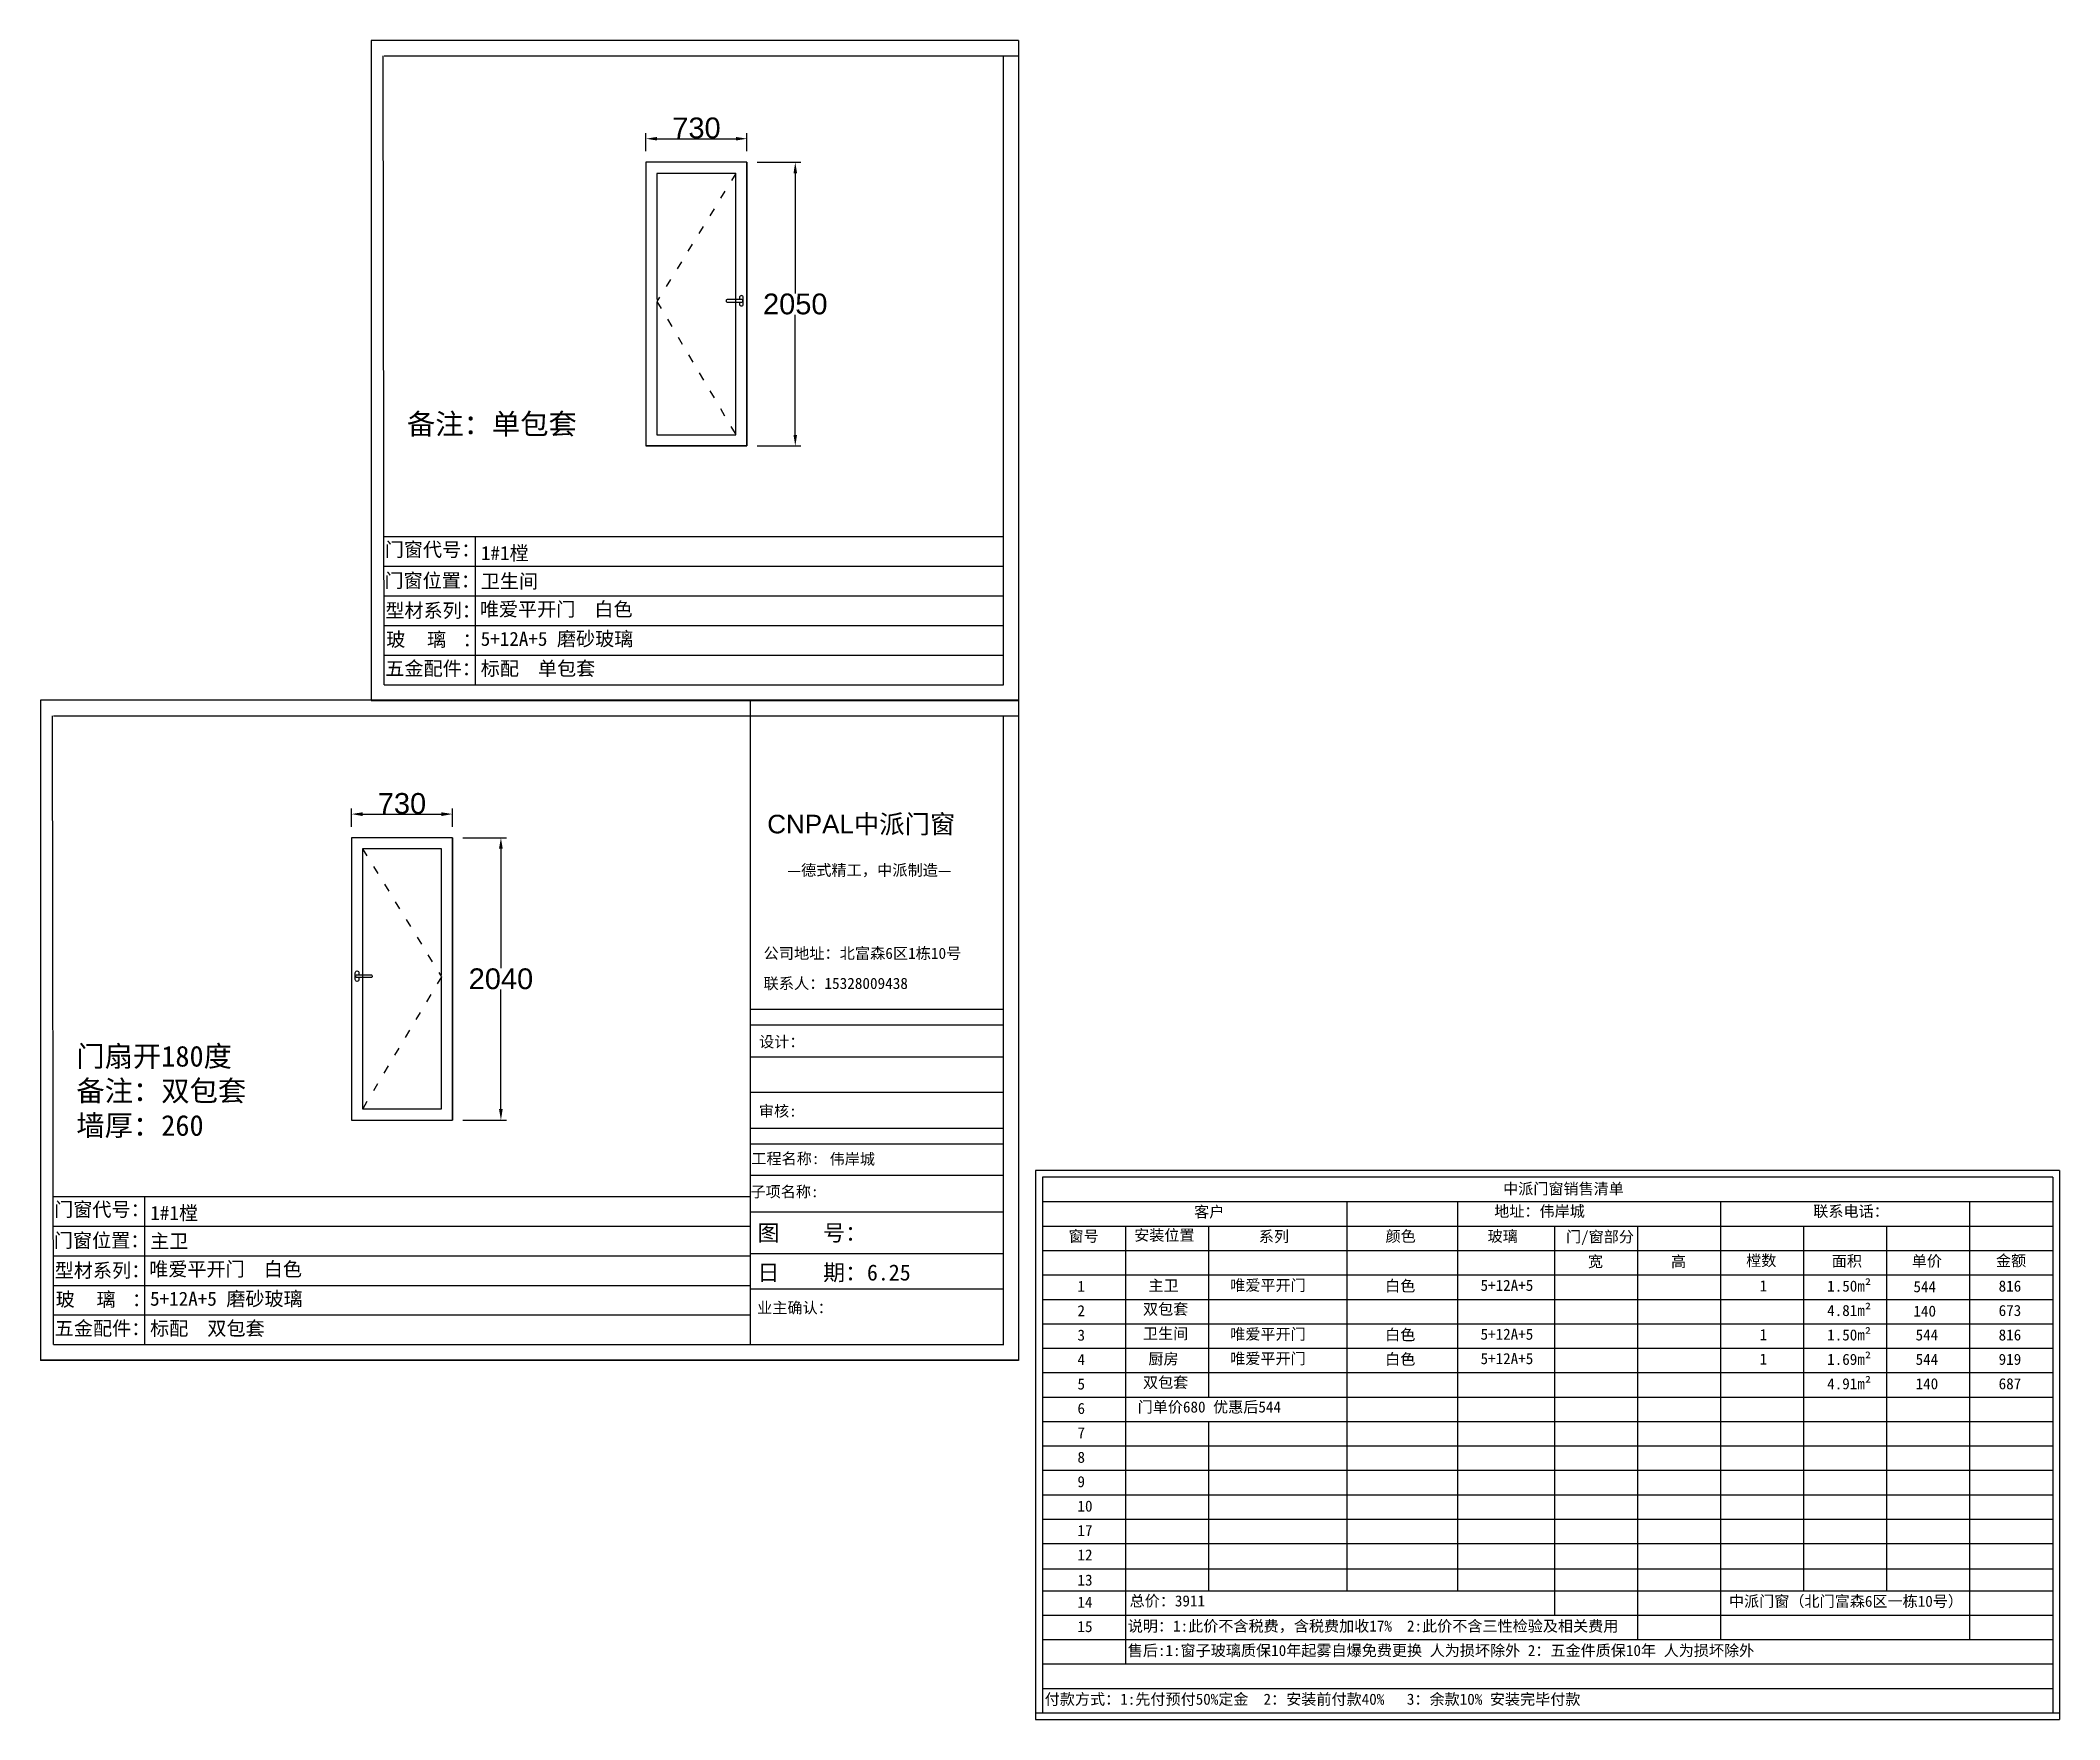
# Model space of a CAD drawing. Header units: inches. Extents: x -138455 to 599497, y -747149 to 13167.
# Drawn here: x 191615 to 206206, y -209371 to -197237 of the extents above; entities that cross this region are included whole.
import ezdxf

# ---------------------------------------------------------------- set-up
doc = ezdxf.new("R2010")
doc.units = ezdxf.units.IN
doc.header["$MEASUREMENT"] = 0
doc.header["$PDMODE"] = 35
doc.header["$PDSIZE"] = -3
doc.linetypes.add('ACAD_ISO03W100', pattern=[30, 12, -18])
doc.layers.add('0 @ 1', color=7, linetype='Continuous')
doc.styles.add('Annotative', font='arialbd.ttf')
doc.styles.add('MtXpl_', font='')
doc.styles.add('MtXpl__1', font='')
doc.styles.get("Standard").update_dxf_attribs({"font": 'arial.ttf'})
doc.styles.get('MtXpl_').set_extended_font_data('SimSun')
doc.styles.get('MtXpl__1').set_extended_font_data('SimSun', bold=True)
doc.dimstyles.get("Standard").update_dxf_attribs({"dimtxt": 80, "dimasz": 70, "dimexe": 40, "dimexo": 80, "dimgap": 0, "dimtad": 1, "dimtih": 1, "dimtoh": 1, "dimdec": 0, "dimzin": 0, "dimdsep": 46, "dimtxsty": 'Standard', "dimcen": 0.09, "dimadec": 0, "dimazin": 0, "dimtfac": 1, "dimtdec": 0, "dimtofl": 0, "dimtmove": 0, "dimatfit": 3, "dimfxl": 0, "dimtolj": 1, "dimtzin": 0, "dimarcsym": 0})

msp = doc.modelspace()

# ---------------------------------------------------------------- texts
for s, height, style, p in [('1#1樘', 101.22, 'MtXpl__1', (194798.5, -200992.6)), ('卫生间', 101.22, 'MtXpl__1', (194797.2, -201195.7)), ('唯爱平开门  白色', 101.22, 'MtXpl__1', (194790.3, -201398.2)), ('5+12A+5 磨砂玻璃', 101.22, 'MtXpl__1', (194796.9, -201612.3)), ('标配  单包套', 101.22, 'MtXpl__1', (194796.9, -201826.5)), ('中派门窗', 134.36, 'MtXpl_', (197493.5, -202967.4)), ('—德式精工，中派制造—', 80.618, 'MtXpl_', (197013.2, -203273.3)), ('公司地址：北富森6区1栋10号', 80.618, 'MtXpl_', (196840.9, -203874.3)), ('联系人：15328009438', 80.618, 'MtXpl_', (196840.9, -204091.7)), ('设计：', 80.12, 'MtXpl_', (196808.5, -204513)), ('审核:', 80.12, 'MtXpl_', (196807.1, -205013.8)), ('工程名称:', 80.12, 'MtXpl_', (196752.5, -205356.8)), ('伟岸城 ', 80.12, 'MtXpl_', (197318, -205360.4)), ('子项名称:', 80.12, 'MtXpl_', (196746.4, -205596.3)), ('1#1樘', 101.22, 'MtXpl__1', (192409.4, -205760.8)), ('主卫', 101.22, 'MtXpl__1', (192408.1, -205963.9)), ('图    号：', 116.09, 'MtXpl_', (196796.9, -205911.6)), ('唯爱平开门  白色', 101.22, 'MtXpl__1', (192401.2, -206166.4)), ('日    期：6.25', 116.09, 'MtXpl_', (196796.9, -206198.3)), ('5+12A+5 磨砂玻璃', 101.22, 'MtXpl__1', (192407.8, -206380.6)), ('业主确认：', 80.12, 'MtXpl_', (196794.4, -206434.8)), ('标配  双包套', 101.22, 'MtXpl__1', (192407.8, -206594.7))]:
    msp.add_text(s, height=height, dxfattribs=dict(style=style)).set_placement(p)
msp.add_text('CNPAL', height=134.36).set_placement((196867.6, -202967.4))
at = {"layer": '0 @ 1', "style": 'Annotative'}
for s, p in [('门窗代号：', (194103.5, -200966.9)), ('门窗位置：', (194101.4, -201190.9)), ('型材系列：', (194107.7, -201407.5)), ('玻    璃   ：', (194114.3, -201616.7)), ('五金配件：', (194107.9, -201826)), ('门窗代号：', (191714.5, -205735.1)), ('门窗位置：', (191712.3, -205959.1)), ('型材系列：', (191718.6, -206175.8)), ('玻    璃   ：', (191725.2, -206384.9)), ('五金配件：', (191718.8, -206594.2))]:
    msp.add_text(s, height=101.22, dxfattribs=at).set_placement(p)
at = {"layer": '0 @ 1', "attachment_point": 1, "style": 'Annotative'}
for s, width, insert, char_height in [('\\pt240;{\\fSimSun|b1|i0|c134|p2;\\P\\ptz;\\H1.25x;备注：单包套}', 3588.12, (194263.9, -199734.2), 120), ('{\\fSimSun|b1|i0|c134|p2;\\H1.25x;门扇开180度\\H0.8x;\\P\\H1.25x;备注：双包套\\P墙厚：260}', 3588.12, (191874.8, -204502.5), 120), ('{\\fSimSun|b1|i0|c134|p2;中派门窗销售清单}', 1381.442, (202184.7, -205495.2), 80), ('{\\fSimSun|b1|i0|c134|p2;客户}', 485.592, (199952.3, -205661.9), 80), ('{\\fSimSun|b1|i0|c134|p2;地址：伟岸城}', 1564.514, (202120.5, -205657.7), 80), ('{\\fSimSun|b1|i0|c134|p2;联系电话：}', 603.897, (204426.1, -205657.9), 80), ('{\\fSimSun|b1|i0|c134|p2;窗号}', 485.592, (199044.7, -205837.7), 80), ('{\\fSimSun|b1|i0|c134|p2;安装位置}', 485.592, (199518.6, -205830.5), 80), ('{\\fSimSun|b1|i0|c134|p2;系列}', 485.592, (200419.5, -205839.9), 80), ('{\\fSimSun|b1|i0|c134|p2;颜色}', 485.592, (201335.4, -205837.9), 80), ('{\\fSimSun|b1|i0|c134|p2;玻璃}', 485.592, (202072.9, -205837.9), 80), ('{\\fSimSun|b1|i0|c134|p2;门/窗部分}', 603.897, (202639.2, -205841.8), 80), ('{\\fSimSun|b1|i0|c134|p2;宽}', 603.897, (202797.7, -206020.6), 80), ('{\\fSimSun|b1|i0|c134|p2;高}', 603.897, (203397.7, -206020.6), 80), ('{\\fSimSun|b1|i0|c134|p2;樘数}', 603.897, (203941, -206013.6), 80), ('{\\fSimSun|b1|i0|c134|p2;面积}', 603.897, (204559.5, -206017.4), 80), ('{\\fSimSun|b1|i0|c134|p2;单价}', 603.897, (205137.2, -206017.4), 80), ('{\\fSimSun|b1|i0|c134|p2;金额}', 603.897, (205745.9, -206014.7), 80), ('{\\fSimSun|b1|i0|c134|p2;1}', 485.592, (199109.1, -206200), 80), ('{\\fSimSun|b1|i0|c134|p2;主卫}', 921.091, (199621.6, -206194.6), 80), ('{\\fSimSun|b1|i0|c134|p2;唯爱平开门}', 921.091, (200212.7, -206192.7), 80), ('{\\fSimSun|b1|i0|c134|p2;白色}', 840.838, (201332.3, -206196.8), 80), ('{\\fSimSun|b1|i0|c134|p2;5+12A+5}', 753.781, (202021.7, -206193.3), 80), ('{\\fSimSun|b1|i0|c134|p2;1}', 753.781, (204038.4, -206196.5), 80), ('{\\fSimSun|b1|i0|c134|p2;1.50m²}', 753.781, (204526.5, -206198.4), 80), ('{\\fSimSun|b1|i0|c134|p2;544}', 912.957, (205149.8, -206202.9), 80), ('{\\fSimSun|b1|i0|c134|p2;816}', 753.781, (205765.4, -206198.4), 80), ('{\\fSimSun|b1|i0|c134|p2;2}', 485.592, (199109.1, -206376.4), 80), ('{\\fSimSun|b1|i0|c134|p2;双包套}', 921.091, (199582.6, -206365.1), 80), ('{\\fSimSun|b1|i0|c134|p2;4.81m²}', 753.781, (204526.5, -206374.8), 80), ('{\\fSimSun|b1|i0|c134|p2;140}', 912.957, (205149.8, -206379.3), 80), ('{\\fSimSun|b1|i0|c134|p2;673}', 753.781, (205765.4, -206374.8), 80), ('{\\fSimSun|b1|i0|c134|p2;3}', 485.592, (199109.1, -206552.9), 80), ('{\\fSimSun|b1|i0|c134|p2;卫生间}', 921.091, (199582.6, -206541.5), 80), ('{\\fSimSun|b1|i0|c134|p2;唯爱平开门}', 921.091, (200212.7, -206545.6), 80), ('{\\fSimSun|b1|i0|c134|p2;白色}', 840.838, (201332.3, -206549.8), 80), ('{\\fSimSun|b1|i0|c134|p2;5+12A+5}', 753.781, (202021.7, -206546.2), 80), ('{\\fSimSun|b1|i0|c134|p2;1}', 753.781, (204038.4, -206549.4), 80), ('{\\fSimSun|b1|i0|c134|p2;1.50m²}', 753.781, (204526.5, -206551.3), 80), ('{\\fSimSun|b1|i0|c134|p2;544}', 753.781, (205165.4, -206551.3), 80), ('{\\fSimSun|b1|i0|c134|p2;816}', 753.781, (205765.4, -206551.3), 80), ('{\\fSimSun|b1|i0|c134|p2;4}', 485.592, (199109.1, -206729.4), 80), ('{\\fSimSun|b1|i0|c134|p2;厨房}', 921.091, (199621.6, -206724), 80), ('{\\fSimSun|b1|i0|c134|p2;唯爱平开门}', 921.091, (200212.7, -206722.1), 80), ('{\\fSimSun|b1|i0|c134|p2;白色}', 840.838, (201332.3, -206726.2), 80), ('{\\fSimSun|b1|i0|c134|p2;5+12A+5}', 753.781, (202021.7, -206722.7), 80), ('{\\fSimSun|b1|i0|c134|p2;1}', 753.781, (204038.4, -206725.9), 80), ('{\\fSimSun|b1|i0|c134|p2;1.69m²}', 753.781, (204526.5, -206727.8), 80), ('{\\fSimSun|b1|i0|c134|p2;544}', 753.781, (205165.4, -206727.8), 80), ('{\\fSimSun|b1|i0|c134|p2;919}', 753.781, (205765.4, -206727.8), 80), ('{\\fSimSun|b1|i0|c134|p2;双包套}', 921.091, (199582.6, -206894.5), 80), ('{\\fSimSun|b1|i0|c134|p2;4.91m²}', 753.781, (204526.5, -206904.2), 80), ('{\\fSimSun|b1|i0|c134|p2;5}', 485.592, (199109.1, -206905.8), 80), ('{\\fSimSun|b1|i0|c134|p2;140}', 753.781, (205165.4, -206904.2), 80), ('{\\fSimSun|b1|i0|c134|p2;687}', 753.781, (205765.4, -206904.2), 80), ('{\\fSimSun|b1|i0|c134|p2;6}', 485.592, (199109.1, -207082.3), 80), ('{\\fSimSun|b1|i0|c134|p2;门单价680 优惠后544}', 1300.31, (199543.9, -207072.1), 80), ('{\\fSimSun|b1|i0|c134|p2;7}', 485.592, (199109.1, -207258.8), 80), ('{\\fSimSun|b1|i0|c134|p2;8}', 485.592, (199109.1, -207435.3), 80), ('{\\fSimSun|b1|i0|c134|p2;9}', 485.592, (199109.1, -207611.7), 80), ('{\\fSimSun|b1|i0|c134|p2;10}', 485.592, (199109.1, -207788.2), 80), ('{\\fSimSun|b1|i0|c134|p2;17}', 485.592, (199109.1, -207964.7), 80), ('{\\fSimSun|b1|i0|c134|p2;12}', 485.592, (199109.1, -208141.1), 80), ('{\\fSimSun|b1|i0|c134|p2;13}', 485.592, (199109.1, -208322.9), 80), ('{\\fSimSun|b1|i0|c134|p2;14}', 485.592, (199109.1, -208482.1), 80), ('{\\fSimSun|b1|i0|c134|p2;总价：3911}', 2423.77, (199485.8, -208473.3), 80), ('{\\fSimSun|b1|i0|c134|p2;中派门窗（北门富森6区一栋10号）}', 1756.126, (203816.9, -208475.7), 80), ('{\\fSimSun|b1|i0|c134|p2;说明：1:此价不含税费，含税费加收17%  2:此价不含三性检验及相关费用}', 3920.385, (199472.4, -208655), 80), ('{\\fSimSun|b1|i0|c134|p2;15}', 485.592, (199109.1, -208658.5), 80), ('{\\fSimSun|b1|i0|c134|p2;售后:1:窗子玻璃质保10年起雾自爆免费更换 人为损坏除外 2：五金件质保10年 人为损坏除外  }', 6510.182, (199472.4, -208831.5), 80), ('{\\fSimSun|b1|i0|c134|p2;付款方式：1:先付预付50%定金  2：安装前付款40%   3：余款10% 安装完毕付款}', 6510.182, (198872.4, -209183.5), 80)]:
    msp.add_mtext_dynamic_manual_height_columns(s, width=width, gutter_width=903.5, heights=[0], dxfattribs=dict(at, insert=insert, char_height=char_height))

# ---------------------------------------------------------------- blocks, each defined once
blk = doc.blocks.new('dzcs')
blk.add_lwpolyline([(142096, -3328), (142196, -3328, 0.414214), (142206, -3318), (142206, -3318, 0.414214), (142196, -3308), (142096, -3308, 0.414214), (142086, -3318), (142086, -3318, 0.414214)], format="xyb", close=True)
blk.add_lwpolyline([(142182, -3328), (142182, -3342, 0.414214), (142196, -3355), (142196, -3355, 0.414214), (142209, -3342), (142209, -3294, 0.414214), (142196, -3280), (142196, -3280, 0.414214), (142182, -3294), (142182, -3308)], format="xyb")
blk = doc.blocks.new('*D478')
at = {"color": 0, "lineweight": -2, "transparency": 16777216}
for p, q in [((193863, -202919), (193863, -202788)), ((194593, -202919), (194593, -202788)), ((193943, -202828), (194513, -202828))]:
    blk.add_line(p, q, dxfattribs=at)
at = {"color": 0, "transparency": 16777216}
for points in [[(193943, -202815), (193943, -202842), (193863, -202828)], [(194513, -202815), (194513, -202842), (194593, -202828)]]:
    blk.add_solid(points, dxfattribs=at)
at = {"layer": 'Defpoints', "color": 0, "transparency": 16777216}
for p in [(194593, -202828), (193863, -202999), (194593, -202999)]:
    blk.add_point(p, dxfattribs=at)
at = {"color": 0, "transparency": 16777216, "insert": (194228, -202752), "char_height": 150, "attachment_point": 5}
blk.add_mtext('\\A1;730', dxfattribs=at)
blk = doc.blocks.new('*D479')
at = {"color": 0, "lineweight": -2, "transparency": 16777216}
for p, q in [((194668, -202999), (194983, -202999)), ((194943, -203079), (194943, -203942)), ((194943, -204959), (194943, -204095)), ((194668, -205039), (194983, -205039))]:
    blk.add_line(p, q, dxfattribs=at)
at = {"color": 0, "transparency": 16777216}
for points in [[(194929, -203079), (194956, -203079), (194943, -202999)], [(194929, -204959), (194956, -204959), (194943, -205039)]]:
    blk.add_solid(points, dxfattribs=at)
at = {"layer": 'Defpoints', "color": 0, "transparency": 16777216}
for p in [(194588, -202999), (194588, -205039), (194943, -205039)]:
    blk.add_point(p, dxfattribs=at)
at = {"color": 0, "transparency": 16777216, "insert": (194943, -204019), "char_height": 150, "attachment_point": 5}
blk.add_mtext('\\A1;2040', dxfattribs=at)
blk = doc.blocks.new('*D480')
at = {"color": 0, "lineweight": -2, "transparency": 16777216}
for p, q in [((195991, -198038), (195991, -197908)), ((196071, -197948), (196641, -197948)), ((196721, -198038), (196721, -197908))]:
    blk.add_line(p, q, dxfattribs=at)
at = {"color": 0, "transparency": 16777216}
for points in [[(196071, -197935), (196071, -197961), (195991, -197948)], [(196641, -197935), (196641, -197961), (196721, -197948)]]:
    blk.add_solid(points, dxfattribs=at)
at = {"layer": 'Defpoints', "color": 0, "transparency": 16777216}
for p in [(196721, -197948), (195991, -198118), (196721, -198118)]:
    blk.add_point(p, dxfattribs=at)
at = {"color": 0, "transparency": 16777216, "insert": (196356, -197871), "char_height": 150, "attachment_point": 5}
blk.add_mtext('\\A1;730', dxfattribs=at)
blk = doc.blocks.new('*D481')
at = {"color": 0, "lineweight": -2, "transparency": 16777216}
for p, q in [((196795, -198118), (197110, -198118)), ((197070, -198198), (197070, -199067)), ((197070, -200088), (197070, -199220)), ((196795, -200168), (197110, -200168))]:
    blk.add_line(p, q, dxfattribs=at)
at = {"color": 0, "transparency": 16777216}
for points in [[(197057, -198198), (197083, -198198), (197070, -198118)], [(197057, -200088), (197083, -200088), (197070, -200168)]]:
    blk.add_solid(points, dxfattribs=at)
at = {"layer": 'Defpoints', "color": 0, "transparency": 16777216}
for p in [(196715, -198118), (196715, -200168), (197070, -200168)]:
    blk.add_point(p, dxfattribs=at)
at = {"color": 0, "transparency": 16777216, "insert": (197070, -199143), "char_height": 150, "attachment_point": 5}
blk.add_mtext('\\A1;2050', dxfattribs=at)

# ---------------------------------------------------------------- dimensions: what is measured, and where the dimension line sits
for base, p1, p2, picture, middle in [((196720.7, -197947.9), (195990.7, -198118.3), (196720.7, -198118.3), '*D480', (196355.7, -197871.2)), ((194593.1, -202828.2), (193863.1, -202998.7), (194593.1, -202998.7), '*D478', (194228.1, -202751.6))]:
    dim = msp.add_linear_dim(base=base, p1=p1, p2=p2, dimstyle='Standard', override={"dimtxt": 150, "dimasz": 80})
    dim.commit()
    dim.dimension.update_dxf_attribs({"geometry": picture, "text_midpoint": middle})
for base, p1, p2, picture, middle in [((197070.1, -200168.3), (196715.2, -198118.3), (196715.2, -200168.3), '*D481', (197070.1, -199143.3)), ((194942.5, -205038.7), (194587.6, -202998.7), (194587.6, -205038.7), '*D479', (194942.5, -204018.7))]:
    dim = msp.add_linear_dim(base=base, p1=p1, p2=p2, angle=90, dimstyle='Standard', override={"dimtxt": 150, "dimasz": 80})
    dim.commit()
    dim.dimension.update_dxf_attribs({"geometry": picture, "text_midpoint": middle})

# ---------------------------------------------------------------- linework, layer by layer
for p, q in [((198683.8, -197237.5), (194004.2, -197237.5)), ((194004.2, -197237.5), (194004.2, -202005.7)), ((194004.2, -197237.5), (194004.2, -201893.2)), ((198683.8, -197237.5), (198683.8, -202005.7)), ((198683.8, -197237.5), (198683.8, -201893.2)), ((198683.8, -197241), (198683.8, -202009.2)), ((194100, -201893.2), (194091.6, -197349.4)), ((194099.6, -197349.4), (198683.8, -197349.4)), ((198571.9, -197353), (198571.9, -201896.8)), ((196720.7, -198118.3), (195990.7, -198118.3)), ((195990.7, -198118.3), (195990.7, -200168.3)), ((196720.7, -200168.3), (196720.7, -198118.3)), ((196720.7, -198118.3), (196720.7, -200168.3)), ((196720.7, -198118.3), (196720.7, -200168.3)), ((195990.7, -200168.3), (196720.7, -200168.3)), ((196720.7, -200168.3), (195990.7, -200168.3)), ((194099.6, -200822.6), (198571.9, -200822.6)), ((194755.7, -200822.6), (194755.7, -201893.2)), ((194099.6, -201036.7), (198571.9, -201036.7)), ((194099.6, -201250.9), (198571.9, -201250.9)), ((194099.6, -201465), (198571.9, -201465)), ((194099.6, -201679.1), (198571.9, -201679.1)), ((194100, -201893.2), (198571.9, -201893.2)), ((198683.8, -202005.7), (191615.1, -202005.7)), ((191615.1, -202005.7), (191615.1, -206773.9)), ((191615.1, -202005.7), (191615.1, -206661.4)), ((191615.1, -202009.2), (191615.1, -206777.4)), ((194004.2, -202005.7), (198683.8, -202005.7)), ((198683.8, -202005.7), (194004.2, -202005.7)), ((198683.8, -202009.2), (194004.2, -202009.2)), ((194755.7, -202005.7), (194755.7, -202009.2)), ((196743.6, -202005.7), (196743.6, -206661.4)), ((198683.8, -202009.2), (198683.8, -206777.4)), ((191710.9, -206661.4), (191702.5, -202117.7)), ((191710.5, -202117.7), (198683.8, -202117.7)), ((198571.9, -202121.2), (198571.9, -206665)), ((194593.1, -202998.7), (193863.1, -202998.7)), ((193863.1, -202998.7), (193863.1, -205038.7)), ((194593.1, -205038.7), (194593.1, -202998.7)), ((194593.1, -202998.7), (194593.1, -205038.7)), ((194593.1, -202998.7), (194593.1, -205038.7)), ((196743.6, -204238), (198571.9, -204238)), ((196743.6, -204350), (198571.9, -204350)), ((196743.6, -204580.9), (198571.9, -204580.9)), ((196743.6, -204837.6), (198571.9, -204837.6)), ((193863.1, -205038.7), (194593.1, -205038.7)), ((196743.6, -205098.5), (198571.9, -205098.5)), ((196743.6, -205210.4), (198571.9, -205210.4)), ((196743.6, -205436.9), (198571.9, -205436.9)), ((206206, -205402.6), (198806, -205402.6)), ((198806, -205402.6), (198806, -209371.1)), ((206206, -205402.6), (206206, -209371.1)), ((206156, -205452.6), (198856, -205452.6)), ((198856, -205452.6), (198856, -209321.1)), ((206156, -205452.6), (206156, -209321.1)), ((191710.5, -205590.8), (196743.6, -205590.8)), ((192366.6, -205590.8), (192366.6, -206661.4)), ((196743.6, -205702.3), (198571.9, -205702.3)), ((206156, -205628.6), (198856, -205628.6)), ((201056, -205628.6), (201056, -207393.3)), ((201856, -205628.6), (201856, -207922.7)), ((203756, -205628.6), (203756, -208793.1)), ((205556, -205628.6), (205556, -207393.3)), ((191710.5, -205804.9), (196743.6, -205804.9)), ((198856, -205805.1), (206156, -205805.1)), ((199456, -205805.1), (199456, -207393.3)), ((200056, -205805.1), (200056, -207040.4)), ((202556, -205805.1), (202556, -207922.7)), ((203156, -205805.1), (203156, -208793.1)), ((204356, -205805.1), (204356, -208440.1)), ((204956, -205805.1), (204956, -207393.3)), ((191710.5, -206019.1), (196743.6, -206019.1)), ((196743.6, -206003.7), (198571.9, -206003.7)), ((198856, -205981.6), (206156, -205981.6)), ((198856, -206158), (206156, -206158)), ((191710.5, -206233.2), (196743.6, -206233.2)), ((196743.6, -206257.6), (198571.9, -206257.6)), ((191710.5, -206447.3), (196743.6, -206447.3)), ((198856, -206334.5), (206156, -206334.5)), ((198856, -206511), (206156, -206511)), ((191710.9, -206661.4), (198571.9, -206661.4)), ((198856, -206687.4), (206156, -206687.4)), ((191615.1, -206773.9), (198683.8, -206773.9)), ((198683.8, -206773.9), (191615.1, -206773.9)), ((198683.8, -206777.4), (191615.1, -206777.4)), ((192366.6, -206773.9), (192366.6, -206777.4)), ((198856, -206863.9), (206156, -206863.9)), ((198856, -207040.4), (206156, -207040.4)), ((198856, -207216.9), (206156, -207216.9)), ((200056, -207216.9), (200056, -207393.3)), ((198856, -207393.3), (206156, -207393.3)), ((199456, -207393.3), (199456, -208099.2)), ((200056, -207393.3), (200056, -207922.7)), ((201056, -207393.3), (201056, -207922.7)), ((204956, -207393.3), (204956, -208440.1)), ((205556, -207393.3), (205556, -208793.1)), ((198856, -207569.8), (206156, -207569.8)), ((198856, -207746.3), (206156, -207746.3)), ((198856, -207922.7), (206156, -207922.7)), ((200056, -207922.7), (200056, -208440.1)), ((201056, -207922.7), (201056, -208440.1)), ((201856, -207922.7), (201856, -208440.1)), ((202556, -207922.7), (202556, -208616.6)), ((198856, -208099.2), (206156, -208099.2)), ((199456, -208099.2), (199456, -208969.1)), ((198856, -208281), (206156, -208281)), ((198856, -208440.1), (206156, -208440.1)), ((198856, -208616.6), (206156, -208616.6)), ((198856, -208793.1), (206156, -208793.1)), ((198856, -208969.1), (206156, -208969.1)), ((198856, -209145.1), (206156, -209145.1)), ((198806, -209321.1), (206206, -209321.1)), ((198806, -209371.1), (206206, -209371.1))]:
    msp.add_line(p, q)
for points in [[(196640.7, -199123.3), (196640.7, -198198.3), (196070.7, -198198.3), (196070.7, -199109.3)], [(196070.7, -199129.3), (196070.7, -200088.3), (196640.7, -200088.3), (196640.7, -199123.3)], [(194513.1, -203989.6), (194513.1, -203078.7), (193943.1, -203078.7), (193943.1, -204958.7), (194513.1, -204958.7), (194513.1, -204009.6)]]:
    msp.add_lwpolyline(points)
at = {"linetype": 'ACAD_ISO03W100', "ltscale": 5}
for points in [[(196640.7, -198198.3), (196070.7, -199123.3), (196640.7, -200088.3)], [(193943.1, -203078.7), (194513.1, -204003.7), (193943.1, -204958.7)]]:
    msp.add_lwpolyline(points, dxfattribs=at)

# ---------------------------------------------------------------- block references
msp.add_blockref('dzcs', (54484.7, -195801.5))
at = {"xscale": -1}
msp.add_blockref('dzcs', (336099.1, -200681.8), dxfattribs=at)

msp.set_redraw_order([(e.dxf.handle, doc.entitydb.next_handle()) for e in msp.query("TEXT MTEXT ATTDEF DIMENSION ARC_DIMENSION")])  # texts and dimensions are drawn at this point

doc.saveas('drawing.dxf')
